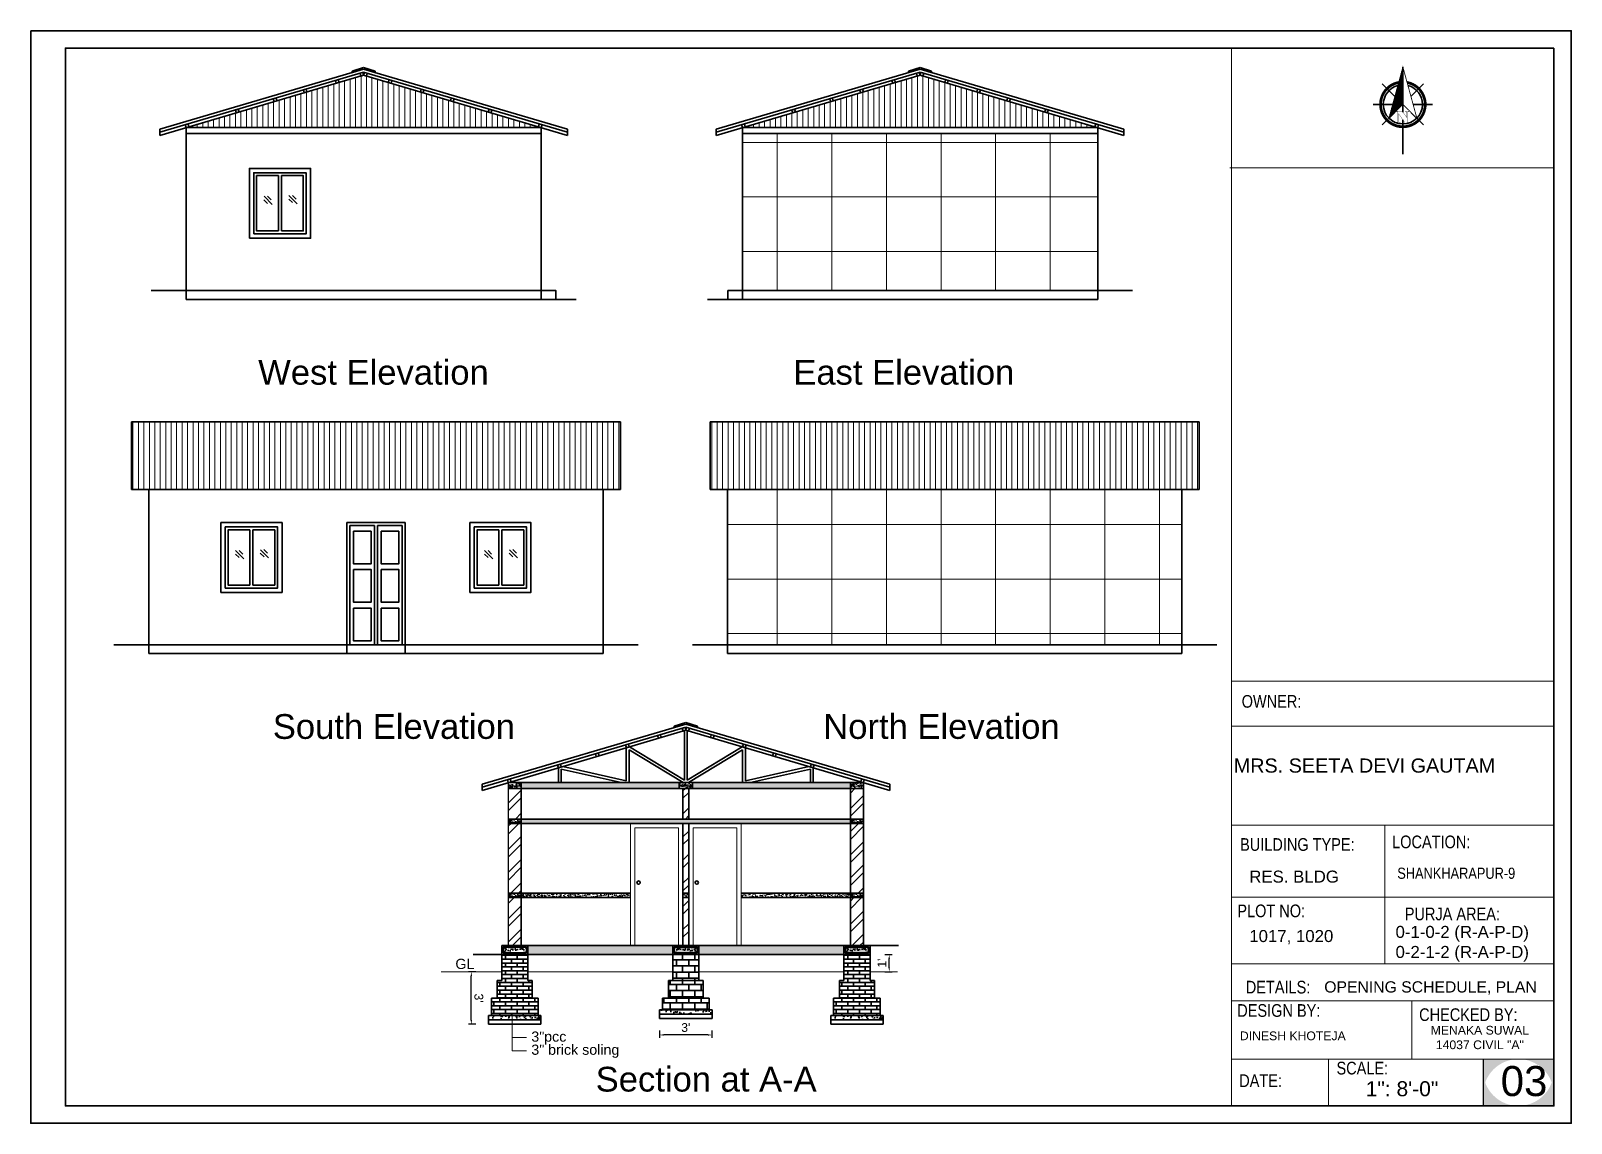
# Model space of a CAD drawing. Header units: inches. Extents: x 352533 to 378079, y -36324 to -23949.
# Drawn here: x 363425 to 364483, y -33596 to -32845 of the extents above; entities that cross this region are included whole.
import ezdxf

# ---------------------------------------------------------------- set-up
doc = ezdxf.new("R2010")
doc.units = ezdxf.units.IN
doc.header["$LTSCALE"] = 2
doc.header["$MEASUREMENT"] = 0
doc.header["$PDMODE"] = 34
doc.layers.get('0').update_dxf_attribs({"linetype": 'CONTINUOUS'})
doc.layers.get('DEFPOINTS').update_dxf_attribs({"color": 141, "linetype": 'CONTINUOUS'})
for name, color, linetype, lineweight in [('1', 7, 'CONTINUOUS', 13), ('DIMENTION', 140, 'CONTINUOUS', 0), ('door', 20, 'CONTINUOUS', 35), ('Rebars', 1, 'CONTINUOUS', 13), ('Siteplan', 7, 'CONTINUOUS', 30), ('steps', 253, 'CONTINUOUS', 20), ('TEXT', 181, 'CONTINUOUS', 25), ('WALL - A', 1, 'CONTINUOUS', 40)]:
    doc.layers.add(name, color=color, linetype=linetype, lineweight=lineweight)
doc.layers.add('Normal Wall', color=7, linetype='CONTINUOUS', lineweight=35, true_color=0xffaf89)
doc.layers.add('Rear Wall', color=7, linetype='CONTINUOUS', lineweight=20, true_color=0xd4e480)
doc.styles.add('Lettring Text', font='arial.ttf')
doc.styles.get("Standard").update_dxf_attribs({"font": 'ARIALN.TTF'})
doc.styles.add('SwissBT', font='swiss.ttf', dxfattribs={"height": 12})
doc.dimstyles.new('Copy of Standard', dxfattribs={"dimtxt": 6, "dimasz": 2.875, "dimexe": 2, "dimexo": 4, "dimgap": 2, "dimtad": 1, "dimdec": 0, "dimrnd": 1, "dimzin": 0, "dimdsep": 46, "dimlunit": 4, "dimtxsty": 'Lettring Text', "dimcen": 0.1, "dimclrd": 7, "dimclre": 7, "dimclrt": 7, "dimazin": 0, "dimtfac": 0.645, "dimtdec": 0, "dimtmove": 1, "dimatfit": 0, "dimfxl": 3, "dimfxlon": 1, "dimtfillclr": 256, "dimtolj": 1, "dimtzin": 0, "dimlwd": -1, "dimlwe": -1, "dimarcsym": 2})
pattern_1 = [(50, (-55.0174, -4081.9103), (3.586300913, -0.313760675), [0.375, -4.125]), (355, (-55.0174, -4081.9103), (-0.693756668, 3.76096067), [0.3, -3.3]), (100.4514445, (-54.7186, -4081.9365), (2.892544234, 3.447199955), [0.31870096, -3.50571056]), (46.1842, (-55.0174, -4080.9103), (5.336206653, -0.827596404), [0.5625, -6.1875]), (96.6356355, (-54.573, -4080.9793), (4.67330973, 4.870593004), [0.47805171, -5.2585688]), (351.184164, (-55.0174, -4080.9103), (4.673309725, 4.870593), [0.45, -4.950000005]), (21, (-54.5174, -4081.1603), (2.98453526, -2.013094453), [0.375, -4.125]), (326, (-54.5174, -4081.1603), (1.21657666, 3.625750225), [0.3, -3.3]), (71.4514447, (-54.2687, -4081.328), (4.201111884, 1.612655764), [0.31870095, -3.50571056]), (37.5, (-55.0174, -4081.9103), (0.0607992766, 1.664469269), [0, -3.26, 0, -3.35, 0, -3.3125]), (7.5, (-55.0174, -4081.9103), (1.315347687, 1.972058559), [0, -1.91, 0, -3.185, 0, -1.2625]), (327.5, (-56.1324, -4081.9103), (2.669112181, -0.1127743587), [0, -1.25, 0, -3.9, 0, -5.175]), (317.5, (-56.6324, -4081.9103), (2.915930847, 0.500524912), [0, -1.625, 0, -2.59, 0, -3.675])]
pattern_2 = [(45, (-55.017, -4081.91), (-7.9549513, 7.9549513), []), (45, (-49.714, -4081.91), (-7.9549513, 7.9549513), [])]
pattern_3 = [(50, (299428.989, 83038.296), (5.73808146, -0.50201708), [0.6, -6.6]), (355, (299428.989, 83038.296), (-1.11001067, 6.01753707), [0.48, -5.28]), (100.4514, (299429.4673, 83038.254), (4.62807505, 5.51551634), [0.50992152, -5.6091369]), (46.1842, (299428.989, 83039.896), (8.5379284, -1.3241521), [0.9, -9.9]), (96.6356, (299429.701, 83039.786), (7.47730164, 7.79294297), [0.7648823, -8.413704]), (351.1842, (299428.989, 83039.896), (7.47729556, 7.7929488), [0.72, -7.92]), (21, (299429.789, 83039.496), (4.77525642, -3.22095113), [0.6, -6.6]), (326, (299429.789, 83039.496), (1.94652266, 5.80120036), [0.48, -5.28]), (71.4514, (299430.187, 83039.2276), (6.72178103, 2.58024397), [0.50992152, -5.6091369]), (37.5, (299428.9891, 83038.296), (0.097278843, 2.66315083), [0, -5.216, 0, -5.36, 0, -5.3]), (7.5, (299428.989, 83038.296), (2.1045563, 3.155293695), [0, -3.056, 0, -5.096, 0, -2.02]), (327.5, (299427.2051, 83038.296), (4.27057949, -0.180438974), [0, -2, 0, -6.24, 0, -8.28]), (317.5, (299426.405, 83038.296), (4.66548935, 0.80083986), [0, -2.6, 0, -4.144, 0, -5.88])]
pattern_4 = [(50, (299663.989, 83038.296), (5.73808146, -0.50201708), [0.6, -6.6]), (355, (299663.989, 83038.296), (-1.11001067, 6.01753707), [0.48, -5.28]), (100.4514, (299664.4673, 83038.254), (4.62807505, 5.51551634), [0.50992152, -5.6091369]), (46.1842, (299663.989, 83039.896), (8.5379284, -1.3241521), [0.9, -9.9]), (96.6356, (299664.701, 83039.786), (7.47730164, 7.79294297), [0.7648823, -8.413704]), (351.1842, (299663.989, 83039.896), (7.47729556, 7.7929488), [0.72, -7.92]), (21, (299664.789, 83039.496), (4.77525642, -3.22095113), [0.6, -6.6]), (326, (299664.789, 83039.496), (1.94652266, 5.80120036), [0.48, -5.28]), (71.4514, (299665.187, 83039.2276), (6.72178103, 2.58024397), [0.50992152, -5.6091369]), (37.5, (299663.9891, 83038.296), (0.097278843, 2.66315083), [0, -5.216, 0, -5.36, 0, -5.3]), (7.5, (299663.989, 83038.296), (2.1045563, 3.155293695), [0, -3.056, 0, -5.096, 0, -2.02]), (327.5, (299662.2051, 83038.296), (4.27057949, -0.180438974), [0, -2, 0, -6.24, 0, -8.28]), (317.5, (299661.405, 83038.296), (4.66548935, 0.80083986), [0, -2.6, 0, -4.144, 0, -5.88])]
pattern_5 = [(130, (428202.983, 83038.296), (-5.73808146, -0.50201708), [0.6, -6.6]), (185, (428202.983, 83038.296), (1.11001067, 6.01753707), [0.48, -5.28]), (79.5486, (428202.505, 83038.254), (-4.62807505, 5.51551634), [0.50992152, -5.6091369]), (133.8158, (428202.983, 83039.896), (-8.5379284, -1.3241521), [0.9, -9.9]), (83.3644, (428202.271, 83039.786), (-7.47730164, 7.79294297), [0.7648823, -8.413704]), (188.8158, (428202.983, 83039.896), (-7.47729556, 7.7929488), [0.72, -7.92]), (159, (428202.183, 83039.496), (-4.77525642, -3.22095113), [0.6, -6.6]), (214, (428202.183, 83039.496), (-1.94652266, 5.80120036), [0.48, -5.28]), (108.5486, (428201.785, 83039.2276), (-6.72178103, 2.58024397), [0.50992152, -5.6091369]), (142.5, (428202.983, 83038.296), (-0.097278843, 2.66315083), [0, -5.216, 0, -5.36, 0, -5.3]), (172.5, (428202.983, 83038.296), (-2.1045563, 3.155293695), [0, -3.056, 0, -5.096, 0, -2.02]), (212.5, (428204.767, 83038.296), (-4.27057949, -0.180438974), [0, -2, 0, -6.24, 0, -8.28]), (222.5, (428205.567, 83038.296), (-4.66548935, 0.80083986), [0, -2.6, 0, -4.144, 0, -5.88])]
pattern_6 = [(0, (396070.4567, 45778.9307), (0, 4.25), []), (90, (396070.457, 45778.931), (-8.5, 5e-16), [4.25, -4.25]), (90, (396074.707, 45778.931), (-8.5, 5e-16), [-4.25, 4.25])]
pattern_7 = [(90, (0, -2209.563), (-37.5, 0), []), (180, (0, -2209.563), (-4e-15, -37.5), [])]

msp = doc.modelspace()

# ---------------------------------------------------------------- texts
at = {"color": 0}
for s, p in [('OWNER:', (364256.51, -33310.44)), ('LOCATION:', (364359.85, -33406.99))]:
    msp.add_text(s, height=8.704, dxfattribs=at).set_placement(p)
at = {"color": 7, "linetype": 'ByBlock', "lineweight": 5}
for s, insert, char_height, width, attachment_point in [('{\\fArial CE|b0|i0|c238|p34;\\P\\fArial CE|b0|i0|c0|p34;\\H2.8333x;West\\fArial CE|b0|i0|c238|p34; El\\fArial CE|b0|i0|c0|p34;e\\fArial CE|b0|i0|c238|p34;vation}', (363660.19, -33075.13), 6, 195.2975, 5), ('{\\fArial CE|b0|i0|c238|p34;\\P\\fArial CE|b0|i0|c0|p34;\\H2.8333x;East\\fArial CE|b0|i0|c238|p34; El\\fArial CE|b0|i0|c0|p34;e\\fArial CE|b0|i0|c238|p34;vation}', (364024.45, -33075.13), 6, 195.2975, 5), ('{\\fArial CE|b0|i0|c238|p34;\\P\\fArial CE|b0|i0|c0|p34;\\H2.8333x;South\\fArial CE|b0|i0|c238|p34; El\\fArial CE|b0|i0|c0|p34;e\\fArial CE|b0|i0|c238|p34;vation}', (363674.22, -33318.48), 6, 195.2975, 5), ('{\\fArial CE|b0|i0|c238|p34;\\P\\fArial CE|b0|i0|c0|p34;\\H2.8333x;North\\fArial CE|b0|i0|c238|p34; El\\fArial CE|b0|i0|c0|p34;e\\fArial CE|b0|i0|c238|p34;vation}', (364050.31, -33318.48), 6, 195.2975, 5), ('{\\fArial CE|b0|i0|c0|p34;GL}', (363716.46, -33482.95), 7, 174.1012, 1), ("{\\fArial CE|b0|i0|c238|p34;3'}'{\\fArial CE|b0|i0|c238|p34;pcc}", (363768.6, -33532.91), 7, 174.1012, 1), ("{\\fArial CE|b0|i0|c238|p34;3'}'{\\fArial CE|b0|i0|c238|p34; brick soling}", (363768.6, -33541.91), 7, 174.1012, 1), ('{\\fArial CE|b0|i0|c238|p34;\\P\\H2.8333x;Section at A-A}', (363888.71, -33560.79), 6, 232.9624, 5)]:
    msp.add_mtext(s, dxfattribs=dict(at, insert=insert, char_height=char_height, width=width, attachment_point=attachment_point))
at = {"layer": 'TEXT', "color": 0}
for s, height, p in [('OWNER:', 8.704, (364256.51, -33310.44)), ('LOCATION:', 8.704, (364359.85, -33406.99)), ('CHECKED BY:', 8.7044, (364378.41, -33525.68)), ('CHECKED BY:', 8.7044, (364378.41, -33525.68)), ('SCALE:', 8.704, (364321.64, -33562.41)), ('SCALE:', 8.704, (364321.64, -33562.41))]:
    msp.add_text(s, height=height, dxfattribs=at).set_placement(p)
at = {"layer": 'TEXT', "color": 0, "linetype": 'ByBlock', "style": 'SwissBT'}
for s, insert, char_height, width, attachment_point in [('MRS. SEETA DEVI GAUTAM', (364340.85, -33345.34), 9.72, 217.5111, 2), ('OPENING SCHEDULE, PLAN', (364313.23, -33498.41), 7.7396, 268.5322, 1), ('DINESH KHOTEJA', (364255.3, -33532.89), 6, 201.5276, 1), ('MENAKA SUWAL\\P14037 CIVIL "A"', (364420.1, -33529.02), 6, 88.5492, 2)]:
    msp.add_mtext(s, dxfattribs=dict(at, insert=insert, char_height=char_height, width=width, attachment_point=attachment_point))
at = {"layer": 'TEXT', "color": 0, "attachment_point": 1}
for s, insert, char_height, width in [('BUILDING TYPE:', (364255.43, -33400.07), 8.7044, 148.5551), ('BUILDING TYPE:', (364255.43, -33400.07), 8.7044, 148.5551), ('PLOT NO: ', (364253.53, -33445.68), 8.704, 138.0271), ('PLOT NO: ', (364253.53, -33445.68), 8.704, 138.0271), ('PURJA AREA:', (364368.54, -33447.78), 8.7044, 197.5821), ('PURJA AREA:', (364368.54, -33447.78), 8.7044, 197.5821), ('DETAILS: ', (364259.34, -33498.07), 8.704, 138.0271), ('DESIGN BY:', (364253.49, -33514.12), 8.704, 138.0271), ('DESIGN BY:', (364253.49, -33514.12), 8.704, 138.0271), ('DATE:', (364254.84, -33562.35), 8.704, 34.8177)]:
    msp.add_mtext(s, dxfattribs=dict(at, insert=insert, char_height=char_height, width=width))
at = {"layer": 'TEXT', "color": 0, "style": 'SwissBT'}
for s, insert, char_height, width, attachment_point in [('RES. BLDG', (364261.74, -33422.37), 8.256, 163.2142, 1), ('RES. BLDG', (364261.74, -33422.37), 8.256, 163.2142, 1), ('1017, 1020', (364261.74, -33463.19), 8.256, 163.2142, 1), ('0-1-0-2 (R-A-P-D)\\P0-2-1-2 (R-A-P-D)', (364408, -33460.35), 8.2555, 163.2142, 2), ('03', (364434.41, -33556.64), 20.639, 20.1585, 1)]:
    msp.add_mtext(s, dxfattribs=dict(at, insert=insert, char_height=char_height, width=width, attachment_point=attachment_point))
at = {"layer": 'TEXT', "color": 0, "linetype": 'ByBlock', "insert": (364363.38, -33420.34), "char_height": 7.6711, "attachment_point": 1}
msp.add_mtext_dynamic_manual_height_columns('SHANKHARAPUR-9', width=381.0351, gutter_width=1.53, heights=[0], dxfattribs=at)
at = {"layer": 'TEXT', "color": 0, "ltscale": 0.5, "insert": (364341.72, -33567.06), "char_height": 10.319, "width": 127.5344, "attachment_point": 1, "style": 'SwissBT'}
msp.add_mtext('1": 8\'-0"', dxfattribs=at)
msp.add_mtext('1": 8\'-0"', dxfattribs=at)

# ---------------------------------------------------------------- blocks, each defined once
blk = doc.blocks.new('*X29')
at = {"color": 0}
for p, q in [((145.96, -414.6), (147.62, -412.94)), ((146.16, -413.87), (147.62, -412.41)), ((146.36, -413.14), (147.62, -411.88)), ((146.55, -412.41), (147.62, -411.35)), ((146.75, -411.68), (147.62, -410.82)), ((146.95, -410.95), (147.62, -410.29)), ((147.15, -410.22), (147.62, -409.76)), ((147.35, -409.49), (147.62, -409.23)), ((147.55, -408.76), (147.62, -408.7)), ((143.76, -422.63), (147.62, -418.77)), ((143.96, -421.9), (147.62, -418.24)), ((144.16, -421.17), (147.62, -417.71)), ((144.36, -420.44), (147.62, -417.18)), ((144.56, -419.71), (147.62, -416.65)), ((144.76, -418.98), (147.62, -416.12)), ((144.96, -418.25), (147.62, -415.59)), ((145.16, -417.52), (147.62, -415.06)), ((145.36, -416.79), (147.62, -414.53)), ((145.56, -416.06), (147.62, -414)), ((145.76, -415.33), (147.62, -413.47)), ((142.76, -426.28), (147.62, -421.42)), ((142.96, -425.55), (147.62, -420.89)), ((143.16, -424.82), (147.62, -420.36)), ((143.36, -424.09), (147.62, -419.83)), ((143.56, -423.36), (147.62, -419.3))]:
    blk.add_line(p, q, dxfattribs=at)
blk = doc.blocks.new('NORTH_15')
for p, q in [((-2.87, 2.87), (-7.37, 7.37)), ((0, 3.66), (0, 10.62)), ((2.87, 2.87), (7.37, 7.37)), ((-13.37, 0), (2.72, 0)), ((5.49, 0), (17.83, 0)), ((-2.87, -2.87), (-7.37, -7.37)), ((0, -3.66), (0, -10.62)), ((2.87, -2.87), (7.37, -7.37))]:
    blk.add_line(p, q)
at = {"const_width": 1}
for points in [[(0, -8, 1), (0, 8, 0.359415), (-7.86, 1.52, 1)], [(-7.86, -1.52, 0.359415), (0, -8, 1)]]:
    blk.add_lwpolyline(points, format="xyb", dxfattribs=at)
for points, const_width in [([(4.96, -5.01), (-13.37, 0), (4.9, 5), (0, 0), (4.96, -5.01)], 0.3), ([(5.93, -1.55), (6, -1.55), (6.07, -1.54), (6.13, -1.53), (6.17, -1.52), (6.22, -1.51), (6.26, -1.49), (6.28, -1.47), (6.3, -1.45), (6.32, -1.42), (6.33, -1.39), (6.35, -1.34), (6.36, -1.29), (6.37, -1.23), (6.38, -1.16), (6.38, -1.08), (6.38, -1), (6.54, -1), (6.54, -2.34), (6.38, -2.34), (6.38, -2.3), (6.38, -2.23), (6.38, -2.16), (6.37, -2.09), (6.36, -2.04), (6.35, -1.99), (6.33, -1.95), (6.32, -1.91), (6.3, -1.88), (6.28, -1.86), (6.26, -1.83), (6.22, -1.81), (6.18, -1.8), (6.13, -1.78), (6.07, -1.77), (6.01, -1.76), (5.95, -1.76), (2.66, -1.76), (2.66, -2.34), (2.5, -2.34), (2.5, -0.16), (4.71, 1.44), (3.14, 1.44), (3.07, 1.44), (3, 1.43), (2.94, 1.42), (2.89, 1.41), (2.85, 1.4), (2.81, 1.38), (2.78, 1.36), (2.76, 1.34), (2.74, 1.31), (2.72, 1.27), (2.7, 1.22), (2.69, 1.17), (2.68, 1.11), (2.67, 1.04), (2.66, 0.97), (2.66, 0.89), (2.66, 0.87), (2.5, 0.87), (2.5, 2.21), (2.66, 2.21), (2.66, 2.17), (2.66, 2.09), (2.67, 2.03), (2.68, 1.97), (2.69, 1.91), (2.7, 1.86), (2.71, 1.82), (2.73, 1.78), (2.75, 1.76), (2.77, 1.74), (2.8, 1.72), (2.85, 1.7), (2.89, 1.68), (2.94, 1.67), (3, 1.66), (3.07, 1.66), (3.14, 1.66), (6.54, 1.66), (6.54, 0.75), (3.33, -1.55), (5.93, -1.55), (5.93, -1.55)], 0.1)]:
    blk.add_lwpolyline(points, dxfattribs=dict(const_width=const_width))
for start, end in [(90, 164.973), (270, 90), (195.027, 270)]:
    blk.add_arc((0, 0), 7, start, end)
at = {"rotation": 90}
blk.add_blockref('*X29', (-421.89, -147.62), dxfattribs=at)
blk = doc.blocks.new('A$C0BDB7EE9')
at = {"layer": 'Siteplan', "xscale": 2.999999999999779, "yscale": 2.999999999999779, "zscale": 2.999999999999779, "rotation": 247.8612575918487}
blk.add_blockref('NORTH_15', (20.2, 49.5), dxfattribs=at)
blk = doc.blocks.new('A$C327B4BBD')
at = {"layer": 'DIMENTION', "ltscale": 0.3, "xscale": 1.171875000000082, "yscale": 1.171875000000082, "zscale": 1.171875000000082, "rotation": 112.1387424081494}
blk.add_blockref('A$C0BDB7EE9', (16.1, 0), dxfattribs=at)
blk = doc.blocks.new('*D89')
at = {"color": 7, "transparency": 16777216}
for p, q in [((363730.4, -33491.9), (363725.4, -33491.9)), ((363727.4, -33525.1), (363727.4, -33494.8)), ((363730.4, -33527.9), (363725.4, -33527.9))]:
    blk.add_line(p, q, dxfattribs=at)
at = {"color": 7, "linetype": 'ByBlock', "transparency": 16777216}
for points in [[(363727.9, -33494.8), (363726.9, -33494.8), (363727.4, -33491.9)], [(363727.9, -33525.1), (363726.9, -33525.1), (363727.4, -33527.9)]]:
    blk.add_solid(points, dxfattribs=at)
at = {"layer": 'DEFPOINTS', "color": 0, "linetype": 'ByBlock', "transparency": 16777216}
for p in [(363727.4, -33491.9), (363739.2, -33491.9), (363739.2, -33527.9)]:
    blk.add_point(p, dxfattribs=at)
at = {"color": 7, "linetype": 'ByBlock', "lineweight": 5, "transparency": 16777216, "insert": (363732.5, -33509.9), "char_height": 6, "attachment_point": 5, "rotation": 270.0012, "style": 'Lettring Text'}
blk.add_mtext("\\A1;3'", dxfattribs=at)
blk = doc.blocks.new('*D90')
at = {"color": 7, "transparency": 16777216}
for p, q in [((364011.4, -33479.9), (364016.4, -33479.9)), ((364014.4, -33489.1), (364014.4, -33482.8)), ((364011.4, -33491.9), (364016.4, -33491.9))]:
    blk.add_line(p, q, dxfattribs=at)
at = {"color": 7, "linetype": 'ByBlock', "transparency": 16777216}
for points in [[(364014, -33482.8), (364014.9, -33482.8), (364014.4, -33479.9)], [(364014, -33489.1), (364014.9, -33489.1), (364014.4, -33491.9)]]:
    blk.add_solid(points, dxfattribs=at)
at = {"layer": 'DEFPOINTS', "color": 0, "linetype": 'ByBlock', "transparency": 16777216}
for p in [(364001.2, -33479.9), (364014.4, -33479.9), (364001.2, -33491.9)]:
    blk.add_point(p, dxfattribs=at)
at = {"color": 7, "linetype": 'ByBlock', "lineweight": 5, "transparency": 16777216, "insert": (364009.4, -33485.9), "char_height": 6, "attachment_point": 5, "rotation": 90, "style": 'Lettring Text'}
blk.add_mtext("\\A1;1'", dxfattribs=at)
blk = doc.blocks.new('*D88')
at = {"color": 7, "transparency": 16777216}
for p, q in [((363856.7, -33532.3), (363856.7, -33537.3)), ((363889.9, -33535.3), (363859.6, -33535.3)), ((363892.7, -33532.3), (363892.7, -33537.3))]:
    blk.add_line(p, q, dxfattribs=at)
at = {"color": 7, "linetype": 'ByBlock', "transparency": 16777216}
for points in [[(363859.6, -33534.8), (363859.6, -33535.8), (363856.7, -33535.3)], [(363889.9, -33534.8), (363889.9, -33535.8), (363892.7, -33535.3)]]:
    blk.add_solid(points, dxfattribs=at)
at = {"layer": 'DEFPOINTS', "color": 0, "linetype": 'ByBlock', "transparency": 16777216}
for p in [(363856.7, -33523.9), (363892.7, -33523.9), (363856.7, -33535.3)]:
    blk.add_point(p, dxfattribs=at)
at = {"color": 7, "linetype": 'ByBlock', "lineweight": 5, "transparency": 16777216, "insert": (363874.7, -33530.2), "char_height": 6, "attachment_point": 5, "style": 'Lettring Text'}
blk.add_mtext("\\A1;3'", dxfattribs=at)

# ---------------------------------------------------------------- dimensions: what is measured, and where the dimension line sits
at = {"color": 7, "linetype": 'ByBlock', "lineweight": 5}
dim = msp.add_linear_dim(base=(364014.45, -33479.93), p1=(364001.24, -33491.93), p2=(364001.24, -33479.93), angle=90, dimstyle='Copy of Standard', dxfattribs=at)
dim.commit()
dim.dimension.update_dxf_attribs({"geometry": '*D90', "text_midpoint": (364009.44, -33485.93)})
dim = msp.add_aligned_dim(p1=(363739.24, -33527.93), p2=(363739.24, -33491.93), distance=11.82, dimstyle='Copy of Standard', dxfattribs=at)
dim.commit()
dim.dimension.update_dxf_attribs({"geometry": '*D89', "text_midpoint": (363732.49, -33509.93)})
dim = msp.add_linear_dim(base=(363856.74, -33535.31), p1=(363892.74, -33523.93), p2=(363856.74, -33523.93), dimstyle='Copy of Standard', dxfattribs=at)
dim.commit()
dim.dimension.update_dxf_attribs({"geometry": '*D88', "text_midpoint": (363874.74, -33530.25)})

# ---------------------------------------------------------------- hatches: boundary and pattern name
at = {"linetype": 'ByBlock', "lineweight": 5}
h = msp.add_hatch(dxfattribs=at)
h.set_pattern_fill('AR-CONC', scale=0.5, style=0)
h.set_pattern_definition(pattern_1)
h.paths.add_polyline_path([(363761.74, -33361.93), (363752.74, -33361.93), (363752.74, -33365.93), (363761.74, -33365.93)])
h.paths.add_polyline_path([(363760.67, -33364.44, -0.4241762), (363760.16, -33363.94, -1), (363761.15, -33363.94, -0.4043206), (363760.67, -33364.44), (363753.84, -33364.44, -0.4241762), (363753.32, -33363.94, -1), (363754.31, -33363.94, -0.4043206), (363753.84, -33364.44)], flags=16)
h = msp.add_hatch(color=7, dxfattribs=at)
h.paths.add_polyline_path([(363753.32, -33363.94, -0.4142136), (363753.82, -33363.45), (363753.99, -33363.48, -0.3156645), (363754.31, -33363.94, -1)])
h.paths.add_polyline_path([(363760.48, -33363.48), (363760.65, -33363.45, -0.4142136), (363761.15, -33363.94, -0.4043206), (363760.67, -33364.44), (363760.64, -33364.44, -0.4043206), (363760.16, -33363.94, -0.3156645)])
h = msp.add_hatch(dxfattribs=at)
h.set_pattern_fill('AR-CONC', scale=0.5, style=0)
h.set_pattern_definition(pattern_1)
h.paths.add_polyline_path([(363870.24, -33361.93), (363761.74, -33361.93), (363761.74, -33365.93), (363870.24, -33365.93)])
h = msp.add_hatch(dxfattribs=at)
h.set_pattern_fill('AR-CONC', scale=0.5, style=0)
h.set_pattern_definition(pattern_1)
h.paths.add_polyline_path([(363879.24, -33361.93), (363870.24, -33361.93), (363870.24, -33365.93), (363879.24, -33365.93)])
h.paths.add_polyline_path([(363878.17, -33364.44, -0.4241762), (363877.66, -33363.94, -1), (363878.65, -33363.94, -0.4043206), (363878.17, -33364.44), (363871.34, -33364.44, -0.4241762), (363870.82, -33363.94, -1), (363871.81, -33363.94, -0.4043206), (363871.34, -33364.44)], flags=16)
h = msp.add_hatch(color=7, dxfattribs=at)
h.paths.add_polyline_path([(363870.82, -33363.94, -0.4142136), (363871.32, -33363.45), (363871.49, -33363.48, -0.3156645), (363871.81, -33363.94, -1)])
h.paths.add_polyline_path([(363877.98, -33363.48), (363878.15, -33363.45, -0.4142136), (363878.65, -33363.94, -0.4043206), (363878.17, -33364.44), (363878.14, -33364.44, -0.4043206), (363877.66, -33363.94, -0.3156645)])
h = msp.add_hatch(dxfattribs=at)
h.set_pattern_fill('AR-CONC', scale=0.5, style=0)
h.set_pattern_definition(pattern_1)
h.paths.add_polyline_path([(363987.74, -33365.93), (363987.74, -33361.93), (363879.24, -33361.93), (363879.24, -33365.93)])
h = msp.add_hatch(dxfattribs=at)
h.set_pattern_fill('AR-CONC', scale=0.5, style=0)
h.set_pattern_definition(pattern_1)
h.paths.add_polyline_path([(363996.74, -33361.93), (363987.74, -33361.93), (363987.74, -33365.93), (363996.74, -33365.93)])
h.paths.add_polyline_path([(363995.67, -33364.44, -0.4241762), (363995.16, -33363.94, -1), (363996.15, -33363.94, -0.4043206), (363995.67, -33364.44), (363988.84, -33364.44, -0.4241762), (363988.32, -33363.94, -1), (363989.31, -33363.94, -0.4043206), (363988.84, -33364.44)], flags=16)
h = msp.add_hatch(color=7, dxfattribs=at)
h.paths.add_polyline_path([(363988.32, -33363.94, -0.4142136), (363988.82, -33363.45), (363988.99, -33363.48, -0.3156645), (363989.31, -33363.94, -1)])
h.paths.add_polyline_path([(363995.48, -33363.48), (363995.65, -33363.45, -0.4142136), (363996.15, -33363.94, -0.4043206), (363995.67, -33364.44), (363995.64, -33364.44, -0.4043206), (363995.16, -33363.94, -0.3156645)])
h = msp.add_hatch(dxfattribs=at)
h.set_pattern_fill('AR-CONC', scale=0.5, style=0)
h.set_pattern_definition([(50, (317513.8108, 35417.825), (3.58630091, -0.31376067), [0.375, -4.125]), (355, (317513.8108, 35417.825), (-0.69375667, 3.76096067), [0.3, -3.3]), (100.4514, (317514.1097, 35417.799), (2.89254691, 3.44719771), [0.31870095, -3.50571056]), (46.1842, (317513.811, 35418.825), (5.33620524, -0.82759507), [0.5625, -6.1875]), (96.6356, (317514.2555, 35418.756), (4.67331353, 4.87058935), [0.47805144, -5.258565]), (351.1842, (317513.811, 35418.825), (4.67330973, 4.870593), [0.45, -4.95]), (21, (317514.3108, 35418.575), (2.98453526, -2.01309445), [0.375, -4.125]), (326, (317514.3108, 35418.575), (1.21657666, 3.62575023), [0.3, -3.3]), (71.4514, (317514.5595, 35418.4072), (4.20111314, 1.61265248), [0.31870095, -3.50571056]), (37.5, (317513.8108, 35417.825), (0.060799277, 1.66446927), [0, -3.26, 0, -3.35, 0, -3.3125]), (7.5, (317513.8108, 35417.825), (1.315347687, 1.97205856), [0, -1.91, 0, -3.185, 0, -1.2625]), (327.5, (317512.6958, 35417.825), (2.66911218, -0.112774359), [0, -1.25, 0, -3.9, 0, -5.175]), (317.5, (317512.1958, 35417.825), (2.91593085, 0.50052491), [0, -1.625, 0, -2.59, 0, -3.675])])
h.paths.add_polyline_path([(363761.74, -33386.93), (363752.74, -33386.93), (363752.74, -33389.93), (363761.74, -33389.93)])
h.paths.add_polyline_path([(363760.64, -33389.06, -0.4043206), (363760.16, -33388.57, -1), (363761.15, -33388.57, -0.4241762), (363760.64, -33389.06), (363753.84, -33389.06, -0.4241762), (363753.32, -33388.57, -1), (363754.31, -33388.57, -0.4043206), (363753.84, -33389.06)], flags=16)
h = msp.add_hatch(color=7, dxfattribs=at)
h.paths.add_polyline_path([(363761.15, -33388.57, 0.4142136), (363760.65, -33388.07), (363760.48, -33388.1, 0.3156645), (363760.16, -33388.57, 1)])
h.paths.add_polyline_path([(363753.99, -33388.1), (363753.82, -33388.07, 0.4142136), (363753.32, -33388.57, 0.4043206), (363753.8, -33389.06), (363753.84, -33389.06, 0.4043206), (363754.31, -33388.57, 0.3156645)])
h = msp.add_hatch(dxfattribs=at)
h.set_pattern_fill('AR-CONC', scale=0.5, style=0)
h.set_pattern_definition(pattern_1)
h.paths.add_polyline_path([(363987.74, -33389.93), (363987.74, -33386.93), (363761.74, -33386.93), (363761.74, -33389.93)])
h = msp.add_hatch(dxfattribs=at)
h.set_pattern_fill('AR-CONC', scale=0.5, style=0)
h.set_pattern_definition([(50, (317748.8108, 35417.825), (3.58630091, -0.31376067), [0.375, -4.125]), (355, (317748.8108, 35417.825), (-0.69375667, 3.76096067), [0.3, -3.3]), (100.4514, (317749.1097, 35417.799), (2.89254691, 3.44719771), [0.31870095, -3.50571056]), (46.1842, (317748.811, 35418.825), (5.33620524, -0.82759507), [0.5625, -6.1875]), (96.6356, (317749.2555, 35418.756), (4.67331353, 4.87058935), [0.47805144, -5.258565]), (351.1842, (317748.811, 35418.825), (4.67330973, 4.870593), [0.45, -4.95]), (21, (317749.3108, 35418.575), (2.98453526, -2.01309445), [0.375, -4.125]), (326, (317749.3108, 35418.575), (1.21657666, 3.62575023), [0.3, -3.3]), (71.4514, (317749.5595, 35418.4072), (4.20111314, 1.61265248), [0.31870095, -3.50571056]), (37.5, (317748.8108, 35417.825), (0.060799277, 1.66446927), [0, -3.26, 0, -3.35, 0, -3.3125]), (7.5, (317748.8108, 35417.825), (1.315347687, 1.97205856), [0, -1.91, 0, -3.185, 0, -1.2625]), (327.5, (317747.6958, 35417.825), (2.66911218, -0.112774359), [0, -1.25, 0, -3.9, 0, -5.175]), (317.5, (317747.1958, 35417.825), (2.91593085, 0.50052491), [0, -1.625, 0, -2.59, 0, -3.675])])
h.paths.add_polyline_path([(363996.74, -33386.93), (363987.74, -33386.93), (363987.74, -33389.93), (363996.74, -33389.93)])
h.paths.add_polyline_path([(363995.64, -33389.06, -0.4043206), (363995.16, -33388.57, -1), (363996.15, -33388.57, -0.4241762), (363995.64, -33389.06), (363988.84, -33389.06, -0.4241762), (363988.32, -33388.57, -1), (363989.31, -33388.57, -0.4043206), (363988.84, -33389.06)], flags=16)
h = msp.add_hatch(color=7, dxfattribs=at)
h.paths.add_polyline_path([(363996.15, -33388.57, 0.4142136), (363995.65, -33388.07), (363995.48, -33388.1, 0.3156645), (363995.16, -33388.57, 1)])
h.paths.add_polyline_path([(363988.99, -33388.1), (363988.82, -33388.07, 0.4142136), (363988.32, -33388.57, 0.4043206), (363988.8, -33389.06), (363988.84, -33389.06, 0.4043206), (363989.31, -33388.57, 0.3156645)])
h = msp.add_hatch(dxfattribs=at)
h.set_pattern_fill('AR-CONC', scale=0.5, style=0)
h.set_pattern_definition([(50, (317513.8108, 35366.825), (3.58630091, -0.31376067), [0.375, -4.125]), (355, (317513.8108, 35366.825), (-0.69375667, 3.76096067), [0.3, -3.3]), (100.4514, (317514.1097, 35366.799), (2.89254691, 3.44719771), [0.31870095, -3.50571056]), (46.1842, (317513.811, 35367.825), (5.33620524, -0.82759507), [0.5625, -6.1875]), (96.6356, (317514.2555, 35367.756), (4.67331353, 4.87058935), [0.47805144, -5.258565]), (351.1842, (317513.811, 35367.825), (4.67330973, 4.870593), [0.45, -4.95]), (21, (317514.3108, 35367.575), (2.98453526, -2.01309445), [0.375, -4.125]), (326, (317514.3108, 35367.575), (1.21657666, 3.62575023), [0.3, -3.3]), (71.4514, (317514.5595, 35367.4072), (4.20111314, 1.61265248), [0.31870095, -3.50571056]), (37.5, (317513.8108, 35366.825), (0.060799277, 1.66446927), [0, -3.26, 0, -3.35, 0, -3.3125]), (7.5, (317513.8108, 35366.825), (1.315347687, 1.97205856), [0, -1.91, 0, -3.185, 0, -1.2625]), (327.5, (317512.6958, 35366.825), (2.66911218, -0.112774359), [0, -1.25, 0, -3.9, 0, -5.175]), (317.5, (317512.1958, 35366.825), (2.91593085, 0.50052491), [0, -1.625, 0, -2.59, 0, -3.675])])
h.paths.add_polyline_path([(363761.74, -33437.93), (363752.74, -33437.93), (363752.74, -33440.93), (363761.74, -33440.93)])
h.paths.add_polyline_path([(363760.64, -33440.06, -0.4043206), (363760.16, -33439.57, -1), (363761.15, -33439.57, -0.4241762), (363760.64, -33440.06), (363753.84, -33440.06, -0.4241762), (363753.32, -33439.57, -1), (363754.31, -33439.57, -0.4043206), (363753.84, -33440.06)], flags=16)
h = msp.add_hatch(color=7, dxfattribs=at)
h.paths.add_polyline_path([(363761.15, -33439.57, 0.4142136), (363760.65, -33439.07), (363760.48, -33439.1, 0.3156645), (363760.16, -33439.57, 1)])
h.paths.add_polyline_path([(363753.99, -33439.1), (363753.82, -33439.07, 0.4142136), (363753.32, -33439.57, 0.4043206), (363753.8, -33440.06), (363753.84, -33440.06, 0.4043206), (363754.31, -33439.57, 0.3156645)])
h = msp.add_hatch(dxfattribs=at)
h.set_pattern_fill('AR-CONC', scale=0.5, style=0)
h.set_pattern_definition(pattern_1)
h.paths.add_polyline_path([(363836.74, -33440.93), (363836.74, -33437.93), (363761.74, -33437.93), (363761.74, -33440.93)])
h = msp.add_hatch(dxfattribs=at)
h.set_pattern_fill('AR-CONC', scale=0.5, style=0)
h.set_pattern_definition(pattern_1)
h.paths.add_polyline_path([(363876.74, -33440.93), (363876.74, -33437.93), (363872.74, -33437.93), (363872.74, -33440.93)])
h = msp.add_hatch(dxfattribs=at)
h.set_pattern_fill('AR-CONC', scale=0.5, style=0)
h.set_pattern_definition(pattern_1)
h.paths.add_polyline_path([(363912.74, -33437.93), (363912.74, -33440.93), (363987.74, -33440.93), (363987.74, -33437.93)])
h = msp.add_hatch(dxfattribs=at)
h.set_pattern_fill('AR-CONC', scale=0.5, style=0)
h.set_pattern_definition([(50, (317748.8108, 35366.825), (3.58630091, -0.31376067), [0.375, -4.125]), (355, (317748.8108, 35366.825), (-0.69375667, 3.76096067), [0.3, -3.3]), (100.4514, (317749.1097, 35366.799), (2.89254691, 3.44719771), [0.31870095, -3.50571056]), (46.1842, (317748.811, 35367.825), (5.33620524, -0.82759507), [0.5625, -6.1875]), (96.6356, (317749.2555, 35367.756), (4.67331353, 4.87058935), [0.47805144, -5.258565]), (351.1842, (317748.811, 35367.825), (4.67330973, 4.870593), [0.45, -4.95]), (21, (317749.3108, 35367.575), (2.98453526, -2.01309445), [0.375, -4.125]), (326, (317749.3108, 35367.575), (1.21657666, 3.62575023), [0.3, -3.3]), (71.4514, (317749.5595, 35367.4072), (4.20111314, 1.61265248), [0.31870095, -3.50571056]), (37.5, (317748.8108, 35366.825), (0.060799277, 1.66446927), [0, -3.26, 0, -3.35, 0, -3.3125]), (7.5, (317748.8108, 35366.825), (1.315347687, 1.97205856), [0, -1.91, 0, -3.185, 0, -1.2625]), (327.5, (317747.6958, 35366.825), (2.66911218, -0.112774359), [0, -1.25, 0, -3.9, 0, -5.175]), (317.5, (317747.1958, 35366.825), (2.91593085, 0.50052491), [0, -1.625, 0, -2.59, 0, -3.675])])
h.paths.add_polyline_path([(363996.74, -33437.93), (363987.74, -33437.93), (363987.74, -33440.93), (363996.74, -33440.93)])
h.paths.add_polyline_path([(363995.64, -33440.06, -0.4043206), (363995.16, -33439.57, -1), (363996.15, -33439.57, -0.4241762), (363995.64, -33440.06), (363988.84, -33440.06, -0.4241762), (363988.32, -33439.57, -1), (363989.31, -33439.57, -0.4043206), (363988.84, -33440.06)], flags=16)
h = msp.add_hatch(color=7, dxfattribs=at)
h.paths.add_polyline_path([(363996.15, -33439.57, 0.4142136), (363995.65, -33439.07), (363995.48, -33439.1, 0.3156645), (363995.16, -33439.57, 1)])
h.paths.add_polyline_path([(363988.99, -33439.1), (363988.82, -33439.07, 0.4142136), (363988.32, -33439.57, 0.4043206), (363988.8, -33440.06), (363988.84, -33440.06, 0.4043206), (363989.31, -33439.57, 0.3156645)])
msp.add_hatch(color=0).paths.add_polyline_path([(364470.93, -33551.88), (364446.62, -33551.88, -0.4142136), (364470.93, -33576.19)])
at = {"layer": '1', "ltscale": 5}
h = msp.add_hatch(dxfattribs=at)
h.set_pattern_fill('ANSI37', color=256, scale=300, angle=45, style=0)
h.set_pattern_definition(pattern_7)
h.paths.add_polyline_path([(364157.62, -33023.9), (364157.62, -32915.9), (363913.62, -32915.9), (363913.62, -33023.9)])
h = msp.add_hatch(dxfattribs=at)
h.set_pattern_fill('ANSI37', color=256, scale=300, angle=45, style=0)
h.set_pattern_definition(pattern_7)
h.paths.add_polyline_path([(364215.37, -33267.24), (364215.37, -33160.55), (363903.37, -33160.55), (363903.37, -33267.24)])
at = {"layer": 'door', "ltscale": 0.5}
h = msp.add_hatch(dxfattribs=at)
h.set_pattern_fill('AR-CONC', color=256, scale=0.8, style=0)
h.set_pattern_definition(pattern_3)
h.paths.add_polyline_path([(363766.24, -33473.93), (363748.24, -33473.93), (363748.24, -33479.93), (363766.24, -33479.93), (363766.24, -33474.88)])
h.paths.add_polyline_path([(363765.24, -33474.88), (363765.24, -33478.93), (363749.24, -33478.93), (363749.24, -33474.88), (363749.54, -33474.88, -0.0496826), (363749.6, -33474.88)], flags=16)
h.paths.add_polyline_path([(363765.23, -33475.21, -1), (363764.56, -33475.21, -1)], flags=0)
h.paths.add_polyline_path([(363765.24, -33478.59, -1), (363764.57, -33478.59, -1)], flags=16)
h.paths.add_polyline_path([(363749.91, -33478.59, -1), (363749.24, -33478.59, -1)], flags=16)
h = msp.add_hatch(dxfattribs=at)
h.set_pattern_fill('AR-CONC', color=256, scale=0.8, style=0)
h.set_pattern_definition(pattern_3)
h.paths.add_polyline_path([(363765.24, -33474.88), (363749.24, -33474.88), (363749.24, -33478.93), (363765.24, -33478.93)])
h = msp.add_hatch(color=256, dxfattribs=at)
h.paths.add_polyline_path([(363749.91, -33475.21, 0.3854241), (363749.6, -33474.88), (363749.54, -33474.88, 0.3854241), (363749.24, -33475.21, 1)])
h.paths.add_polyline_path([(363749.24, -33478.59, 1), (363749.91, -33478.59, 1)])
h.paths.add_polyline_path([(363764.56, -33475.21, 1), (363765.23, -33475.21, 1)])
h.paths.add_polyline_path([(363764.57, -33478.59, 1), (363765.24, -33478.59, 1)])
h = msp.add_hatch(dxfattribs=at)
h.set_pattern_fill('AR-CONC', color=256, scale=0.8, style=0)
h.set_pattern_definition(pattern_5)
h.paths.add_polyline_path([(363883.74, -33473.93), (363883.74, -33479.93), (363865.74, -33479.93), (363865.74, -33474.88), (363865.74, -33473.93)])
h.paths.add_polyline_path([(363882.74, -33478.93), (363882.74, -33474.88), (363882.43, -33474.88, 0.0496826), (363882.37, -33474.88), (363866.74, -33474.88), (363866.74, -33478.93)], flags=16)
h.paths.add_polyline_path([(363867.41, -33475.21, 1), (363866.74, -33475.21, 1)], flags=0)
h.paths.add_polyline_path([(363867.41, -33478.59, 1), (363866.74, -33478.59, 1)], flags=16)
h.paths.add_polyline_path([(363882.74, -33478.59, 1), (363882.07, -33478.59, 1)], flags=16)
h = msp.add_hatch(dxfattribs=at)
h.set_pattern_fill('AR-CONC', color=256, scale=0.8, style=0)
h.set_pattern_definition(pattern_5)
h.paths.add_polyline_path([(363866.74, -33474.88), (363882.74, -33474.88), (363882.74, -33478.93), (363866.74, -33478.93)])
h = msp.add_hatch(dxfattribs=at)
h.set_pattern_fill('AR-CONC', color=256, scale=0.8, style=0)
h.set_pattern_definition(pattern_4)
h.paths.add_polyline_path([(364001.24, -33473.93), (363983.24, -33473.93), (363983.24, -33479.93), (364001.24, -33479.93), (364001.24, -33474.88)])
h.paths.add_polyline_path([(364000.24, -33474.88), (364000.24, -33478.93), (363984.24, -33478.93), (363984.24, -33474.88), (363984.54, -33474.88, -0.0496826), (363984.6, -33474.88)], flags=16)
h.paths.add_polyline_path([(364000.23, -33475.21, -1), (363999.56, -33475.21, -1)], flags=0)
h.paths.add_polyline_path([(364000.24, -33478.59, -1), (363999.57, -33478.59, -1)], flags=16)
h.paths.add_polyline_path([(363984.91, -33478.59, -1), (363984.24, -33478.59, -1)], flags=16)
h = msp.add_hatch(dxfattribs=at)
h.set_pattern_fill('AR-CONC', color=256, scale=0.8, style=0)
h.set_pattern_definition(pattern_4)
h.paths.add_polyline_path([(364000.24, -33474.88), (363984.24, -33474.88), (363984.24, -33478.93), (364000.24, -33478.93)])
h = msp.add_hatch(color=256, dxfattribs=at)
h.paths.add_polyline_path([(363984.91, -33475.21, 0.3854241), (363984.6, -33474.88), (363984.54, -33474.88, 0.3854241), (363984.24, -33475.21, 1)])
h.paths.add_polyline_path([(363984.24, -33478.59, 1), (363984.91, -33478.59, 1)])
h.paths.add_polyline_path([(363999.56, -33475.21, 1), (364000.23, -33475.21, 1)])
h.paths.add_polyline_path([(363999.57, -33478.59, 1), (364000.24, -33478.59, 1)])
h = msp.add_hatch(dxfattribs=at)
h.set_pattern_fill('AR-BRSTD', color=256)
h.set_pattern_definition([(0, (208354.9151, -6586.4984), (0, 2.667), []), (90, (208354.915, -6586.4984), (-4, 2.667), [2.667, -2.667])])
h.paths.add_polyline_path([(363766.24, -33479.93), (363748.24, -33479.93), (363748.24, -33497.93), (363766.24, -33497.93)])
h.paths.add_polyline_path([(363769.24, -33497.93), (363745.24, -33497.93), (363745.24, -33509.93), (363766.24, -33509.93), (363769.24, -33509.93)])
h.paths.add_polyline_path([(363773.24, -33509.93), (363766.24, -33509.93), (363745.24, -33509.93), (363741.24, -33509.93), (363741.24, -33521.93), (363773.24, -33521.93)])
h = msp.add_hatch(dxfattribs=at)
h.set_pattern_fill('BRICK', color=256, scale=17, style=0)
h.set_pattern_definition(pattern_6)
h.paths.add_polyline_path([(363862.74, -33497.93), (363886.74, -33497.93), (363886.74, -33509.93), (363865.74, -33509.93), (363862.74, -33509.93)])
h.paths.add_polyline_path([(363865.74, -33479.93), (363883.74, -33479.93), (363883.74, -33485.93), (363883.74, -33497.93), (363865.74, -33497.93)])
h = msp.add_hatch(dxfattribs=at)
h.set_pattern_fill('AR-BRSTD', color=256)
h.set_pattern_definition([(0, (208589.9151, -6586.4984), (0, 2.667), []), (90, (208589.915, -6586.4984), (-4, 2.667), [2.667, -2.667])])
h.paths.add_polyline_path([(364001.24, -33479.93), (363983.24, -33479.93), (363983.24, -33497.93), (364001.24, -33497.93)])
h.paths.add_polyline_path([(364004.24, -33497.93), (363980.24, -33497.93), (363980.24, -33509.93), (364001.24, -33509.93), (364004.24, -33509.93)])
h.paths.add_polyline_path([(364008.24, -33509.93), (364001.24, -33509.93), (363980.24, -33509.93), (363976.24, -33509.93), (363976.24, -33521.93), (364008.24, -33521.93)])
h = msp.add_hatch(dxfattribs=at)
h.set_pattern_fill('BRICK', color=256, scale=17, style=0)
h.set_pattern_definition(pattern_6)
h.paths.add_polyline_path([(363858.74, -33509.93), (363890.74, -33509.93), (363890.74, -33517.93), (363858.74, -33517.93)])
h = msp.add_hatch(dxfattribs=at)
h.set_pattern_fill('AR-CONC', color=256, style=0)
h.set_pattern_definition([(50, (358989.4966, 34920.9547), (7.17260183, -0.62752135), [0.75, -8.25]), (355, (358989.4966, 34920.955), (-1.3875133, 7.5219213), [0.6, -6.6]), (100.4514, (358990.094, 34920.9024), (5.7850938, 6.8943954), [0.6374019, -7.0114211]), (46.1842, (358989.497, 34922.955), (10.6724105, -1.6551901), [1.125, -12.375]), (96.6356, (358990.386, 34922.817), (9.346627, 9.7411787), [0.9561029, -10.51713]), (351.1842, (358989.497, 34922.955), (9.3466195, 9.741186), [0.9, -9.9]), (21, (358990.4966, 34922.4547), (5.9690705, -4.0261889), [0.75, -8.25]), (326, (358990.4966, 34922.455), (2.4331533, 7.25150045), [0.6, -6.6]), (71.4514, (358990.994, 34922.119), (8.4022263, 3.225305), [0.6374019, -7.0114211]), (37.5, (358989.4966, 34920.9547), (0.12159855, 3.32893854), [0, -6.52, 0, -6.7, 0, -6.625]), (7.5, (358989.4966, 34920.9547), (2.63069537, 3.94411712), [0, -3.82, 0, -6.37, 0, -2.525]), (327.5, (358987.2666, 34920.9547), (5.33822436, -0.22554872), [0, -2.5, 0, -7.8, 0, -10.35]), (317.5, (358986.2666, 34920.9547), (5.8318617, 1.00104982), [0, -3.25, 0, -5.18, 0, -7.35])])
h.paths.add_polyline_path([(363775.24, -33521.93), (363739.24, -33521.93), (363739.24, -33524.93), (363775.24, -33524.93)])
h = msp.add_hatch(dxfattribs=at)
h.set_pattern_fill('AR-CONC', color=256, style=0)
h.set_pattern_definition([(130, (368456.4755, 34924.9547), (-7.17260183, -0.62752135), [0.75, -8.25]), (185, (368456.4755, 34924.955), (1.3875133, 7.5219213), [0.6, -6.6]), (79.5486, (368455.878, 34924.9024), (-5.7850938, 6.8943954), [0.6374019, -7.0114211]), (133.8158, (368456.4755, 34926.955), (-10.6724105, -1.6551901), [1.125, -12.375]), (83.3644, (368455.586, 34926.817), (-9.346627, 9.7411787), [0.9561029, -10.51713]), (188.8158, (368456.475, 34926.955), (-9.3466195, 9.741186), [0.9, -9.9]), (159, (368455.4755, 34926.4547), (-5.9690705, -4.0261889), [0.75, -8.25]), (214, (368455.4755, 34926.455), (-2.4331533, 7.25150045), [0.6, -6.6]), (108.5486, (368454.978, 34926.119), (-8.4022263, 3.225305), [0.6374019, -7.0114211]), (142.5, (368456.4755, 34924.9547), (-0.12159855, 3.32893854), [0, -6.52, 0, -6.7, 0, -6.625]), (172.5, (368456.4755, 34924.9547), (-2.63069537, 3.94411712), [0, -3.82, 0, -6.37, 0, -2.525]), (212.5, (368458.7055, 34924.9547), (-5.33822436, -0.22554872), [0, -2.5, 0, -7.8, 0, -10.35]), (222.5, (368459.7055, 34924.9547), (-5.8318617, 1.00104982), [0, -3.25, 0, -5.18, 0, -7.35])])
h.paths.add_polyline_path([(363892.74, -33517.93), (363892.74, -33520.93), (363878.19, -33520.93), (363878.19, -33517.93)])
h.paths.add_polyline_path([(363878.19, -33520.93), (363856.74, -33520.93), (363856.74, -33517.93), (363878.19, -33517.93)])
h = msp.add_hatch(dxfattribs=at)
h.set_pattern_fill('AR-CONC', color=256, style=0)
h.set_pattern_definition([(50, (359224.4966, 34920.9547), (7.17260183, -0.62752135), [0.75, -8.25]), (355, (359224.4966, 34920.955), (-1.3875133, 7.5219213), [0.6, -6.6]), (100.4514, (359225.094, 34920.9024), (5.7850938, 6.8943954), [0.6374019, -7.0114211]), (46.1842, (359224.497, 34922.955), (10.6724105, -1.6551901), [1.125, -12.375]), (96.6356, (359225.386, 34922.817), (9.346627, 9.7411787), [0.9561029, -10.51713]), (351.1842, (359224.497, 34922.955), (9.3466195, 9.741186), [0.9, -9.9]), (21, (359225.4966, 34922.4547), (5.9690705, -4.0261889), [0.75, -8.25]), (326, (359225.4966, 34922.455), (2.4331533, 7.25150045), [0.6, -6.6]), (71.4514, (359225.994, 34922.119), (8.4022263, 3.225305), [0.6374019, -7.0114211]), (37.5, (359224.4966, 34920.9547), (0.12159855, 3.32893854), [0, -6.52, 0, -6.7, 0, -6.625]), (7.5, (359224.4966, 34920.9547), (2.63069537, 3.94411712), [0, -3.82, 0, -6.37, 0, -2.525]), (327.5, (359222.2666, 34920.9547), (5.33822436, -0.22554872), [0, -2.5, 0, -7.8, 0, -10.35]), (317.5, (359221.2666, 34920.9547), (5.8318617, 1.00104982), [0, -3.25, 0, -5.18, 0, -7.35])])
h.paths.add_polyline_path([(364010.24, -33521.93), (363974.24, -33521.93), (363974.24, -33524.93), (364010.24, -33524.93)])
at = {"layer": 'steps', "ltscale": 0.3}
h = msp.add_hatch(dxfattribs=at)
h.set_pattern_fill('ANSI31', scale=30, angle=45)
h.set_pattern_definition([(90, (2230.3754, -3631.8823), (-3.75, 0), [])])
h.paths.add_polyline_path([(363775.45, -32911.9), (363653.45, -32875.9), (363651.53, -32876.46), (363531.45, -32911.9)])
h = msp.add_hatch(dxfattribs=at)
h.set_pattern_fill('ANSI31', scale=30, angle=45)
h.set_pattern_definition([(90, (2612.5427, -3631.8823), (-3.75, 0), [])])
h.paths.add_polyline_path([(363913.62, -32911.9), (364035.62, -32875.9), (364037.54, -32876.46), (364157.62, -32911.9)])
h = msp.add_hatch(dxfattribs=at)
h.set_pattern_fill('ANSI31', scale=30, angle=45)
h.set_pattern_definition([(90, (937.505, -3875.224), (-3.75, 0), [])])
h.paths.add_polyline_path([(363829.88, -33160.55), (363829.88, -33114.03), (363493.88, -33114.03), (363493.88, -33160.55)])
h = msp.add_hatch(dxfattribs=at)
h.set_pattern_fill('ANSI31', scale=30, angle=45)
h.set_pattern_definition([(90, (1334.9987, -3875.224), (-3.75, 0), [])])
h.paths.add_polyline_path([(364227.37, -33160.55), (364227.37, -33114.03), (363891.37, -33114.03), (363891.37, -33160.55)])
h = msp.add_hatch(dxfattribs=at)
h.set_pattern_fill('AR-CONC', scale=0.8, style=0)
h.set_pattern_definition([(50, (363892.236, -33476.926), (5.73808, -0.50202), [0.6, -6.6]), (355, (363892.236, -33476.926), (-1.11, 6.01754), [0.48, -5.28]), (100.4514, (363892.714, -33476.968), (4.62807, 5.51552), [0.50992, -5.60914]), (46.184, (363892.236, -33475.326), (8.53793, -1.32415), [0.9, -9.9]), (96.636, (363892.9475, -33475.436), (7.4773, 7.79295), [0.7649, -8.4137]), (351.184, (363892.236, -33475.326), (7.4773, 7.79295), [0.72, -7.92]), (21, (363893.036, -33475.726), (4.77526, -3.22095), [0.6, -6.6]), (326, (363893.036, -33475.726), (1.94652, 5.8012), [0.48, -5.28]), (71.4514, (363893.434, -33475.9944), (6.72178, 2.58025), [0.50992, -5.60914]), (37.5, (363892.236, -33476.926), (0.09728, 2.66315), [0, -5.216, 0, -5.36, 0, -5.3]), (7.5, (363892.236, -33476.926), (2.104556, 3.155294), [0, -3.056, 0, -5.096, 0, -2.02]), (327.5, (363890.452, -33476.926), (4.27058, -0.18044), [0, -2, 0, -6.24, 0, -8.28]), (317.5, (363889.652, -33476.926), (4.66549, 0.80084), [0, -2.6, 0, -4.144, 0, -5.88])])
h.paths.add_polyline_path([(363883.24, -33473.93), (363766.24, -33473.93), (363766.24, -33479.93), (363883.24, -33479.93)])
h.paths.add_polyline_path([(364001.24, -33473.93), (363883.24, -33473.93), (363883.24, -33479.93), (364001.24, -33479.93)])
at = {"layer": 'TEXT'}
for points in [[(364446.62, -33551.88), (364422.31, -33551.88), (364422.31, -33576.19, -0.4142136)], [(364446.62, -33551.88), (364422.31, -33551.88), (364422.31, -33576.19, -0.4142136)], [(364422.31, -33559.69), (364422.31, -33584), (364446.62, -33584, -0.4142136)], [(364422.31, -33559.69), (364422.31, -33584), (364446.62, -33584, -0.4142136)], [(364470.93, -33551.88), (364446.62, -33551.88, -0.4142136), (364470.93, -33576.19)], [(364470.93, -33559.69, -0.4142136), (364446.62, -33584), (364470.93, -33584)], [(364470.93, -33559.69, -0.4142136), (364446.62, -33584), (364470.93, -33584)]]:
    msp.add_hatch(color=0, dxfattribs=at).paths.add_polyline_path(points)
at = {"layer": 'WALL - A', "lineweight": 25}
h = msp.add_hatch(dxfattribs=at)
h.set_pattern_fill('ANSI32', color=256, scale=30, style=0)
h.set_pattern_definition(pattern_2)
h.paths.add_polyline_path([(363761.74, -33365.93), (363752.74, -33365.93), (363752.74, -33386.93), (363761.74, -33386.93)])
h = msp.add_hatch(dxfattribs=at)
h.set_pattern_fill('ANSI32', color=256, scale=30, style=0)
h.set_pattern_definition(pattern_2)
h.paths.add_polyline_path([(363876.74, -33365.93), (363872.74, -33365.93), (363872.74, -33386.93), (363876.74, -33386.93)])
h = msp.add_hatch(dxfattribs=at)
h.set_pattern_fill('ANSI32', color=256, scale=30, style=0)
h.set_pattern_definition(pattern_2)
h.paths.add_polyline_path([(363987.74, -33386.93), (363996.74, -33386.93), (363996.74, -33365.93), (363987.74, -33365.93)])
h = msp.add_hatch(dxfattribs=at)
h.set_pattern_fill('ANSI32', color=256, scale=30, style=0)
h.set_pattern_definition(pattern_2)
h.paths.add_polyline_path([(363761.74, -33437.93), (363761.74, -33389.93), (363752.74, -33389.93), (363752.74, -33437.93)])
h = msp.add_hatch(dxfattribs=at)
h.set_pattern_fill('ANSI32', color=256, scale=30, style=0)
h.set_pattern_definition(pattern_2)
h.paths.add_polyline_path([(363876.74, -33389.93), (363872.74, -33389.93), (363872.74, -33437.93), (363876.74, -33437.93)])
h = msp.add_hatch(dxfattribs=at)
h.set_pattern_fill('ANSI32', color=256, scale=30, style=0)
h.set_pattern_definition(pattern_2)
h.paths.add_polyline_path([(363996.74, -33389.93), (363987.74, -33389.93), (363987.74, -33437.93), (363996.74, -33437.93)])
h = msp.add_hatch(dxfattribs=at)
h.set_pattern_fill('ANSI32', color=256, scale=30, style=0)
h.set_pattern_definition(pattern_2)
h.paths.add_polyline_path([(363761.74, -33473.93), (363761.74, -33440.93), (363752.74, -33440.93), (363752.74, -33473.93)])
h = msp.add_hatch(dxfattribs=at)
h.set_pattern_fill('ANSI32', color=256, scale=30, style=0)
h.set_pattern_definition(pattern_2)
h.paths.add_polyline_path([(363876.74, -33440.93), (363872.74, -33440.93), (363872.74, -33473.93), (363876.74, -33473.93)])
h = msp.add_hatch(dxfattribs=at)
h.set_pattern_fill('ANSI32', color=256, scale=30, style=0)
h.set_pattern_definition(pattern_2)
h.paths.add_polyline_path([(363996.74, -33440.93), (363987.74, -33440.93), (363987.74, -33473.93), (363996.74, -33473.93)])

# ---------------------------------------------------------------- linework, layer by layer
at = {"color": 7, "linetype": 'ByBlock', "lineweight": 5}
for p, q in [((363761.74, -33361.93), (363752.74, -33361.93)), ((363761.74, -33365.93), (363752.74, -33365.93)), ((363753.82, -33363.45), (363755.57, -33363.75)), ((363760.67, -33364.44), (363753.82, -33364.44)), ((363760.65, -33363.45), (363758.9, -33363.75)), ((363871.32, -33363.45), (363873.07, -33363.75)), ((363878.17, -33364.44), (363871.32, -33364.44)), ((363878.15, -33363.45), (363876.4, -33363.75)), ((363996.74, -33361.93), (363987.74, -33361.93)), ((363996.74, -33365.93), (363987.74, -33365.93)), ((363988.82, -33363.45), (363990.57, -33363.75)), ((363995.67, -33364.44), (363988.82, -33364.44)), ((363995.65, -33363.45), (363993.9, -33363.75)), ((363752.74, -33386.93), (363761.74, -33386.93)), ((363752.74, -33389.93), (363761.74, -33389.93)), ((363752.74, -33389.93), (363761.74, -33389.93)), ((363753.8, -33389.06), (363760.65, -33389.06)), ((363753.82, -33388.07), (363755.57, -33388.38)), ((363760.65, -33388.07), (363758.9, -33388.38)), ((363987.74, -33386.93), (363996.74, -33386.93)), ((363987.74, -33389.93), (363996.74, -33389.93)), ((363987.74, -33389.93), (363996.74, -33389.93)), ((363988.8, -33389.06), (363995.65, -33389.06)), ((363988.82, -33388.07), (363990.57, -33388.38)), ((363995.65, -33388.07), (363993.9, -33388.38)), ((363752.74, -33437.93), (363761.74, -33437.93)), ((363752.74, -33440.93), (363761.74, -33440.93)), ((363752.74, -33440.93), (363761.74, -33440.93)), ((363753.8, -33440.06), (363760.65, -33440.06)), ((363753.82, -33439.07), (363755.57, -33439.38)), ((363760.65, -33439.07), (363758.9, -33439.38)), ((363987.74, -33437.93), (363996.74, -33437.93)), ((363987.74, -33440.93), (363996.74, -33440.93)), ((363987.74, -33440.93), (363996.74, -33440.93)), ((363988.8, -33440.06), (363995.65, -33440.06)), ((363988.82, -33439.07), (363990.57, -33439.38)), ((363995.65, -33439.07), (363993.9, -33439.38)), ((364001.24, -33491.93), (364020.01, -33491.93)), ((363755.38, -33546.09), (363755.38, -33520.93)), ((363755.38, -33536.99), (363765.38, -33536.99)), ((363755.38, -33546.09), (363765.38, -33546.09))]:
    msp.add_line(p, q, dxfattribs=at)
at = {"color": 7, "linetype": 'ByBlock', "lineweight": 5, "ltscale": 10}
for p, q in [((363706.6, -33491.93), (363748.24, -33491.93)), ((363766.24, -33491.93), (363865.74, -33491.93)), ((363883.74, -33491.93), (363983.24, -33491.93))]:
    msp.add_line(p, q, dxfattribs=at)
at = {"color": 0}
msp.add_line((364422.31, -33551.88), (364422.31, -33584), dxfattribs=at)
msp.add_line((364422.31, -33551.88), (364422.31, -33584), dxfattribs=at)
at = {"color": 7, "linetype": 'ByBlock', "lineweight": 5}
for centre in [(363753.82, -33363.94), (363760.65, -33363.94), (363871.32, -33363.94), (363878.15, -33363.94), (363988.82, -33363.94), (363995.65, -33363.94), (363753.82, -33388.57), (363760.65, -33388.57), (363988.82, -33388.57), (363995.65, -33388.57), (363753.82, -33439.57), (363760.65, -33439.57), (363988.82, -33439.57), (363995.65, -33439.57)]:
    msp.add_circle(centre, 0.496, dxfattribs=at)
at = {"layer": 'door', "ltscale": 0.5}
for p, q in [((363653.45, -32871.73), (363513.45, -32913.04)), ((363653.45, -32870.68), (363645.49, -32873.03)), ((363653.45, -32871.73), (363645.78, -32873.99)), ((363653.45, -32870.68), (363661.41, -32873.03)), ((363653.45, -32871.73), (363793.45, -32913.04)), ((363653.45, -32871.73), (363661.12, -32873.99)), ((364035.62, -32871.73), (363895.62, -32913.04)), ((364035.62, -32870.68), (364027.66, -32873.03)), ((364035.62, -32871.73), (364027.95, -32873.99)), ((364035.62, -32870.68), (364043.57, -32873.03)), ((364035.62, -32871.73), (364175.62, -32913.04)), ((364035.62, -32871.73), (364043.29, -32873.99)), ((363653.45, -32873.81), (363513.45, -32915.12)), ((363653.45, -32875.9), (363513.45, -32917.21)), ((363645.49, -32873.03), (363645.49, -32874.08)), ((363653.45, -32873.81), (363793.45, -32915.12)), ((363653.45, -32875.9), (363793.45, -32917.21)), ((363661.41, -32873.03), (363661.41, -32874.08)), ((364035.62, -32873.81), (363895.62, -32915.12)), ((364035.62, -32875.9), (363895.62, -32917.21)), ((364027.66, -32873.03), (364027.66, -32874.08)), ((364035.62, -32873.81), (364175.62, -32915.12)), ((364035.62, -32875.9), (364175.62, -32917.21)), ((364043.57, -32873.03), (364043.57, -32874.08)), ((363513.45, -32917.21), (363513.45, -32913.04)), ((363531.45, -32911.9), (363775.45, -32911.9)), ((363531.45, -32911.9), (363531.45, -33023.9)), ((363775.45, -32911.9), (363775.45, -33023.9)), ((363793.45, -32917.21), (363793.45, -32913.04)), ((363895.62, -32917.21), (363895.62, -32913.04)), ((364157.62, -32911.9), (363913.62, -32911.9)), ((363913.62, -32911.9), (363913.62, -33023.9)), ((364157.62, -32911.9), (364157.62, -33023.9)), ((364175.62, -32917.21), (364175.62, -32913.04)), ((363531.45, -32915.9), (363775.45, -32915.9)), ((364157.62, -32915.9), (363913.62, -32915.9)), ((363594.95, -32944.9), (363594.95, -32982.9)), ((363596.95, -32944.9), (363596.95, -32982.9)), ((363584.98, -32961.53), (363587.51, -32963.99)), ((363585.03, -32959.09), (363590.68, -32964.74)), ((363587.47, -32959.04), (363589.93, -32961.56)), ((363602.04, -32960.99), (363604.57, -32963.45)), ((363602.09, -32958.55), (363607.75, -32964.2)), ((363604.53, -32958.5), (363607, -32961.02)), ((363531.45, -33023.9), (363507.45, -33023.9)), ((363531.45, -33023.9), (363775.45, -33023.9)), ((363531.45, -33029.9), (363531.45, -33023.9)), ((363775.45, -33029.9), (363531.45, -33029.9)), ((363775.45, -33029.9), (363799.45, -33029.9)), ((363913.62, -33029.9), (363889.62, -33029.9)), ((364157.62, -33023.9), (363913.62, -33023.9)), ((363913.62, -33029.9), (364157.62, -33029.9)), ((364157.62, -33023.9), (364181.62, -33023.9)), ((364157.62, -33029.9), (364157.62, -33023.9)), ((363493.88, -33114.03), (363829.88, -33114.03)), ((363493.88, -33160.55), (363493.88, -33114.03)), ((363829.88, -33114.03), (363829.88, -33160.55)), ((364227.37, -33114.03), (363891.37, -33114.03)), ((363891.37, -33114.03), (363891.37, -33160.55)), ((364227.37, -33160.55), (364227.37, -33114.03)), ((363829.88, -33160.55), (363493.88, -33160.55)), ((363505.88, -33160.55), (363505.88, -33267.24)), ((363817.88, -33267.24), (363817.88, -33160.55)), ((363891.37, -33160.55), (364227.37, -33160.55)), ((363903.37, -33267.24), (363903.37, -33160.55)), ((364215.37, -33160.55), (364215.37, -33267.24)), ((363575.38, -33188.24), (363575.38, -33226.24)), ((363577.38, -33188.24), (363577.38, -33226.24)), ((363641.88, -33183.24), (363641.88, -33267.24)), ((363681.88, -33183.24), (363641.88, -33183.24)), ((363641.88, -33183.24), (363641.88, -33267.24)), ((363681.88, -33183.24), (363641.88, -33183.24)), ((363643.88, -33185.24), (363643.88, -33267.24)), ((363660.88, -33185.24), (363643.88, -33185.24)), ((363643.88, -33185.24), (363643.88, -33267.24)), ((363660.88, -33185.24), (363643.88, -33185.24)), ((363660.88, -33267.24), (363660.88, -33185.24)), ((363679.88, -33185.24), (363662.88, -33185.24)), ((363679.88, -33185.24), (363662.88, -33185.24)), ((363662.88, -33267.24), (363662.88, -33185.24)), ((363679.88, -33267.24), (363679.88, -33185.24)), ((363679.88, -33267.24), (363679.88, -33185.24)), ((363681.88, -33267.24), (363681.88, -33183.24)), ((363681.88, -33267.24), (363681.88, -33183.24)), ((363746.38, -33188.24), (363746.38, -33226.24)), ((363748.38, -33188.24), (363748.38, -33226.24)), ((363565.41, -33204.87), (363567.94, -33207.33)), ((363565.46, -33202.43), (363571.11, -33208.08)), ((363567.9, -33202.38), (363570.36, -33204.91)), ((363582.47, -33204.33), (363585, -33206.79)), ((363582.53, -33201.89), (363588.18, -33207.54)), ((363584.96, -33201.84), (363587.43, -33204.36)), ((363736.41, -33204.87), (363738.94, -33207.33)), ((363736.46, -33202.43), (363742.11, -33208.08)), ((363738.9, -33202.38), (363741.36, -33204.91)), ((363753.47, -33204.33), (363756, -33206.79)), ((363753.53, -33201.89), (363759.18, -33207.54)), ((363755.96, -33201.84), (363758.43, -33204.36)), ((363505.88, -33267.24), (363481.88, -33267.24)), ((363505.88, -33267.24), (363817.88, -33267.24)), ((363505.88, -33267.24), (363505.88, -33273.24)), ((363505.88, -33273.24), (363817.88, -33273.24)), ((363641.88, -33267.24), (363681.88, -33267.24)), ((363817.88, -33267.24), (363841.88, -33267.24)), ((363817.88, -33273.24), (363817.88, -33267.24)), ((363903.37, -33267.24), (363879.37, -33267.24)), ((364215.37, -33267.24), (363903.37, -33267.24)), ((363903.37, -33267.24), (363903.37, -33273.24)), ((363903.37, -33273.24), (364215.37, -33273.24)), ((364215.37, -33267.24), (364239.37, -33267.24)), ((364215.37, -33273.24), (364215.37, -33267.24)), ((363874.74, -33321.76), (363734.74, -33363.07)), ((363874.74, -33323.84), (363734.74, -33365.15)), ((363874.74, -33325.93), (363734.74, -33367.24)), ((363874.74, -33320.71), (363866.78, -33323.06)), ((363866.78, -33323.06), (363866.78, -33324.1)), ((363874.74, -33321.76), (363867.06, -33324.02)), ((363873.74, -33326.22), (363873.74, -33360.15)), ((363874.74, -33320.71), (363882.69, -33323.06)), ((363874.74, -33321.76), (364014.74, -33363.07)), ((363874.74, -33321.76), (363882.41, -33324.02)), ((363874.74, -33323.84), (364014.74, -33365.15)), ((363874.74, -33325.93), (364014.74, -33367.24)), ((363875.74, -33326.22), (363875.74, -33360.15)), ((363882.69, -33323.06), (363882.69, -33324.1)), ((363873.74, -33360.15), (363836.15, -33337.31)), ((363875.74, -33360.15), (363913.33, -33337.31)), ((363833.85, -33337.99), (363833.85, -33360.68)), ((363835.85, -33339.47), (363835.85, -33361.93)), ((363872.81, -33361.93), (363835.85, -33339.47)), ((363876.66, -33361.93), (363913.62, -33339.47)), ((363913.62, -33339.47), (363913.62, -33361.93)), ((363915.62, -33337.99), (363915.62, -33360.68)), ((363787.18, -33351.76), (363787.18, -33361.93)), ((363789.18, -33352.72), (363789.18, -33361.93)), ((363830.28, -33361.93), (363789.18, -33352.72)), ((363833.85, -33360.68), (363790.16, -33350.88)), ((363915.62, -33360.68), (363959.31, -33350.88)), ((363919.19, -33361.93), (363960.29, -33352.72)), ((363960.29, -33352.72), (363960.29, -33361.93)), ((363962.29, -33351.76), (363962.29, -33361.93)), ((363734.74, -33367.24), (363734.74, -33363.07)), ((363996.74, -33361.93), (363752.74, -33361.93)), ((363996.74, -33365.93), (363752.74, -33365.93)), ((363761.74, -33361.93), (363761.74, -33365.93)), ((363761.74, -33365.93), (363761.74, -33473.93)), ((363870.24, -33361.93), (363870.24, -33365.93)), ((363872.74, -33386.93), (363872.74, -33365.93)), ((363876.74, -33386.93), (363876.74, -33365.93)), ((363879.24, -33361.93), (363879.24, -33365.93)), ((363987.74, -33361.93), (363987.74, -33365.93)), ((363987.74, -33365.93), (363987.74, -33473.93)), ((363996.74, -33361.93), (363996.74, -33473.93)), ((364014.74, -33367.24), (364014.74, -33363.07)), ((363752.74, -33386.93), (363996.74, -33386.93)), ((363752.74, -33389.93), (363996.74, -33389.93)), ((363872.74, -33473.93), (363872.74, -33389.93)), ((363876.74, -33473.93), (363876.74, -33389.93)), ((363752.74, -33437.93), (363836.74, -33437.93)), ((363752.74, -33440.93), (363836.74, -33440.93)), ((363872.74, -33437.93), (363876.74, -33437.93)), ((363872.74, -33440.93), (363876.74, -33440.93)), ((363912.74, -33437.93), (363996.74, -33437.93)), ((363912.74, -33440.93), (363996.74, -33440.93)), ((363748.24, -33473.93), (363766.24, -33473.93)), ((363748.24, -33473.93), (363748.24, -33497.93)), ((363765.24, -33474.88), (363749.24, -33474.88)), ((363749.24, -33474.88), (363749.24, -33478.93)), ((363996.74, -33473.93), (363752.74, -33473.93)), ((363752.74, -33473.93), (363761.74, -33473.93)), ((363752.74, -33473.93), (363761.74, -33473.93)), ((363761.74, -33473.93), (363752.74, -33473.93)), ((363764.73, -33474.88), (363764.23, -33475.52)), ((363765.24, -33474.88), (363765.24, -33478.93)), ((363766.24, -33473.93), (363766.24, -33497.93)), ((363883.74, -33473.93), (363865.74, -33473.93)), ((363865.74, -33473.93), (363865.74, -33497.93)), ((363865.74, -33475.24), (363865.74, -33474.88)), ((363866.74, -33474.88), (363882.74, -33474.88)), ((363866.74, -33474.88), (363866.74, -33478.93)), ((363867.24, -33474.88), (363867.74, -33475.52)), ((363870.24, -33473.93), (363879.24, -33473.93)), ((363870.24, -33473.93), (363879.24, -33473.93)), ((363882.74, -33474.88), (363882.74, -33478.93)), ((363883.74, -33473.93), (363883.74, -33497.93)), ((363983.24, -33473.93), (364001.24, -33473.93)), ((363983.24, -33473.93), (363983.24, -33497.93)), ((364000.24, -33474.88), (363984.24, -33474.88)), ((363984.24, -33474.88), (363984.24, -33478.93)), ((363987.74, -33473.93), (363996.74, -33473.93)), ((363987.74, -33473.93), (363996.74, -33473.93)), ((363996.74, -33473.93), (363987.74, -33473.93)), ((363987.74, -33473.93), (363996.74, -33473.93)), ((363996.74, -33473.93), (364020.74, -33473.93)), ((363999.73, -33474.88), (363999.23, -33475.52)), ((364000.24, -33474.88), (364000.24, -33478.93)), ((364001.24, -33473.93), (364001.24, -33497.93)), ((363752.74, -33479.93), (363728.74, -33479.93)), ((363748.24, -33479.93), (363766.24, -33479.93)), ((363765.24, -33478.93), (363749.24, -33478.93)), ((363752.74, -33479.93), (363996.74, -33479.93)), ((363765.24, -33475.32), (363764.73, -33475.98)), ((363883.74, -33479.93), (363865.74, -33479.93)), ((363865.74, -33481.93), (363865.74, -33491.93)), ((363866.74, -33475.32), (363867.24, -33475.98)), ((363866.74, -33478.93), (363882.74, -33478.93)), ((363983.24, -33479.93), (364001.24, -33479.93)), ((364000.24, -33478.93), (363984.24, -33478.93)), ((364000.24, -33475.32), (363999.73, -33475.98)), ((363745.24, -33497.93), (363745.24, -33509.93)), ((363748.24, -33497.93), (363745.24, -33497.93)), ((363766.24, -33497.93), (363769.24, -33497.93)), ((363769.24, -33497.93), (363769.24, -33509.93)), ((363886.74, -33497.93), (363862.74, -33497.93)), ((363862.74, -33497.93), (363862.74, -33509.93)), ((363886.74, -33497.93), (363886.74, -33509.93)), ((363980.24, -33497.93), (363980.24, -33509.93)), ((363983.24, -33497.93), (363980.24, -33497.93)), ((364001.24, -33497.93), (364004.24, -33497.93)), ((364004.24, -33497.93), (364004.24, -33509.93)), ((363741.24, -33509.93), (363766.24, -33509.93)), ((363741.24, -33509.93), (363741.24, -33521.93)), ((363766.24, -33509.93), (363773.24, -33509.93)), ((363773.24, -33509.93), (363773.24, -33521.93)), ((363890.74, -33509.93), (363858.74, -33509.93)), ((363858.74, -33509.93), (363858.74, -33517.93)), ((363890.74, -33509.93), (363890.74, -33517.93)), ((363976.24, -33509.93), (364001.24, -33509.93)), ((363976.24, -33509.93), (363976.24, -33521.93)), ((364001.24, -33509.93), (364008.24, -33509.93)), ((364008.24, -33509.93), (364008.24, -33521.93)), ((363739.24, -33521.93), (363775.24, -33521.93)), ((363739.24, -33521.93), (363739.24, -33527.93)), ((363739.24, -33524.93), (363775.24, -33524.93)), ((363739.24, -33527.93), (363775.24, -33527.93)), ((363775.24, -33521.93), (363775.24, -33527.93)), ((363892.74, -33517.93), (363856.74, -33517.93)), ((363856.74, -33517.93), (363856.74, -33523.93)), ((363892.74, -33520.93), (363856.74, -33520.93)), ((363892.74, -33523.93), (363856.74, -33523.93)), ((363892.74, -33517.93), (363892.74, -33523.93)), ((363974.24, -33521.93), (364010.24, -33521.93)), ((363974.24, -33521.93), (363974.24, -33527.93)), ((363974.24, -33524.93), (364010.24, -33524.93)), ((363974.24, -33527.93), (364010.24, -33527.93)), ((364010.24, -33521.93), (364010.24, -33527.93))]:
    msp.add_line(p, q, dxfattribs=at)
for points in [[(363635.98, -32878.97), (363634.07, -32879.53), (363634.63, -32881.45), (363636.55, -32880.88)], [(363652.88, -32873.98), (363650.97, -32874.55), (363651.53, -32876.46), (363653.45, -32875.9)], [(363654.02, -32873.98), (363655.94, -32874.55), (363655.37, -32876.46), (363653.45, -32875.9)], [(363670.92, -32878.97), (363672.84, -32879.53), (363672.27, -32881.45), (363670.35, -32880.88)], [(364018.15, -32878.97), (364016.23, -32879.53), (364016.8, -32881.45), (364018.72, -32880.88)], [(364035.05, -32873.98), (364033.13, -32874.55), (364033.7, -32876.46), (364035.62, -32875.9)], [(364036.18, -32873.98), (364038.1, -32874.55), (364037.54, -32876.46), (364035.62, -32875.9)], [(364053.08, -32878.97), (364055, -32879.53), (364054.44, -32881.45), (364052.52, -32880.88)], [(363593.29, -32891.56), (363591.38, -32892.13), (363591.94, -32894.05), (363593.86, -32893.48)], [(363613.96, -32885.47), (363612.04, -32886.03), (363612.61, -32887.95), (363614.52, -32887.38)], [(363692.94, -32885.47), (363694.86, -32886.03), (363694.3, -32887.95), (363692.38, -32887.38)], [(363713.61, -32891.56), (363715.53, -32892.13), (363714.96, -32894.05), (363713.04, -32893.48)], [(363975.46, -32891.56), (363973.54, -32892.13), (363974.11, -32894.05), (363976.03, -32893.48)], [(363996.13, -32885.47), (363994.21, -32886.03), (363994.77, -32887.95), (363996.69, -32887.38)], [(364075.11, -32885.47), (364077.03, -32886.03), (364076.46, -32887.95), (364074.54, -32887.38)], [(364095.78, -32891.56), (364097.69, -32892.13), (364097.13, -32894.05), (364095.21, -32893.48)], [(363567.29, -32899.24), (363565.37, -32899.8), (363565.94, -32901.72), (363567.86, -32901.16)], [(363739.61, -32899.24), (363741.53, -32899.8), (363740.96, -32901.72), (363739.04, -32901.16)], [(363949.46, -32899.24), (363947.54, -32899.8), (363948.11, -32901.72), (363950.02, -32901.16)], [(364121.78, -32899.24), (364123.7, -32899.8), (364123.13, -32901.72), (364121.21, -32901.16)], [(363532.8, -32909.41), (363530.88, -32909.98), (363531.45, -32911.9), (363533.37, -32911.33)], [(363774.1, -32909.41), (363776.02, -32909.98), (363775.45, -32911.9), (363773.53, -32911.33)], [(363914.97, -32909.41), (363913.05, -32909.98), (363913.62, -32911.9), (363915.54, -32911.33)], [(364156.27, -32909.41), (364158.18, -32909.98), (364157.62, -32911.9), (364155.7, -32911.33)], [(363574.95, -32987.9), (363616.95, -32987.9), (363616.95, -32939.9), (363574.95, -32939.9)], [(363577.95, -32984.9), (363613.95, -32984.9), (363613.95, -32942.9), (363577.95, -32942.9)], [(363775.45, -33029.9), (363785.45, -33029.9), (363785.45, -33023.9), (363775.45, -33023.9)], [(363913.62, -33029.9), (363903.62, -33029.9), (363903.62, -33023.9), (363913.62, -33023.9)], [(363555.38, -33231.24), (363597.38, -33231.24), (363597.38, -33183.24), (363555.38, -33183.24)], [(363558.38, -33228.24), (363594.38, -33228.24), (363594.38, -33186.24), (363558.38, -33186.24)], [(363646.5, -33189.17), (363658.52, -33189.17), (363658.52, -33211.66), (363646.5, -33211.66)], [(363665.5, -33189.17), (363677.52, -33189.17), (363677.52, -33211.66), (363665.5, -33211.66)], [(363726.38, -33231.24), (363768.38, -33231.24), (363768.38, -33183.24), (363726.38, -33183.24)], [(363729.38, -33228.24), (363765.38, -33228.24), (363765.38, -33186.24), (363729.38, -33186.24)], [(363646.5, -33215.47), (363658.52, -33215.47), (363658.52, -33237.96), (363646.5, -33237.96)], [(363665.5, -33215.47), (363677.52, -33215.47), (363677.52, -33237.96), (363665.5, -33237.96)], [(363646.5, -33242.02), (363658.52, -33242.02), (363658.52, -33264.52), (363646.5, -33264.52)], [(363665.5, -33242.02), (363677.52, -33242.02), (363677.52, -33264.52), (363665.5, -33264.52)], [(363641.88, -33267.24), (363681.88, -33267.24), (363681.88, -33273.24), (363641.88, -33273.24)], [(363874.17, -33324.01), (363872.25, -33324.57), (363872.82, -33326.49), (363874.74, -33325.93)], [(363875.3, -33324.01), (363877.22, -33324.57), (363876.65, -33326.49), (363874.74, -33325.93)], [(363835.24, -33335.49), (363833.33, -33336.06), (363833.89, -33337.98), (363835.81, -33337.41)], [(363857.27, -33328.99), (363855.35, -33329.56), (363855.92, -33331.48), (363857.84, -33330.91)], [(363892.2, -33328.99), (363894.12, -33329.56), (363893.55, -33331.48), (363891.64, -33330.91)], [(363914.23, -33335.49), (363916.15, -33336.06), (363915.58, -33337.98), (363913.66, -33337.41)], [(363814.58, -33341.59), (363812.66, -33342.16), (363813.23, -33344.08), (363815.14, -33343.51)], [(363934.89, -33341.59), (363936.81, -33342.16), (363936.25, -33344.08), (363934.33, -33343.51)], [(363788.58, -33349.26), (363786.66, -33349.83), (363787.22, -33351.75), (363789.14, -33351.18)], [(363960.9, -33349.26), (363962.81, -33349.83), (363962.25, -33351.75), (363960.33, -33351.18)], [(363754.09, -33359.44), (363752.17, -33360.01), (363752.74, -33361.93), (363754.65, -33361.36)], [(363995.38, -33359.44), (363997.3, -33360.01), (363996.74, -33361.93), (363994.82, -33361.36)]]:
    msp.add_lwpolyline(points, close=True, dxfattribs=at)
for points in [[(363594.95, -32944.9), (363579.95, -32944.9), (363579.95, -32982.9), (363594.95, -32982.9)], [(363596.95, -32982.9), (363611.95, -32982.9), (363611.95, -32944.9), (363596.95, -32944.9)], [(363575.38, -33188.24), (363560.38, -33188.24), (363560.38, -33226.24), (363575.38, -33226.24)], [(363577.38, -33226.24), (363592.38, -33226.24), (363592.38, -33188.24), (363577.38, -33188.24)], [(363746.38, -33188.24), (363731.38, -33188.24), (363731.38, -33226.24), (363746.38, -33226.24)], [(363748.38, -33226.24), (363763.38, -33226.24), (363763.38, -33188.24), (363748.38, -33188.24)]]:
    msp.add_lwpolyline(points, dxfattribs=at)
for centre, radius in [((363842.25, -33430.62), 1.12), ((363882.25, -33430.62), 1.12), ((363749.57, -33475.21), 0.335), ((363764.89, -33475.21), 0.335), ((363867.08, -33475.21), 0.335), ((363882.4, -33475.21), 0.335), ((363984.57, -33475.21), 0.335), ((363999.89, -33475.21), 0.335), ((363749.57, -33478.59), 0.335), ((363764.9, -33478.59), 0.335), ((363867.07, -33478.59), 0.335), ((363882.4, -33478.59), 0.335), ((363984.57, -33478.59), 0.335), ((363999.9, -33478.59), 0.335)]:
    msp.add_circle(centre, radius, dxfattribs=at)
at = {"layer": 'Normal Wall'}
for points in [[(363424.83, -32845.38), (364482.84, -32845.38), (364482.84, -33595.91), (363424.83, -33595.91)], [(363424.83, -32845.38), (364482.84, -32845.38), (364482.84, -33595.91), (363424.83, -33595.91)], [(364470.93, -32857.29), (363448.65, -32857.29), (363448.65, -33584), (364470.93, -33584)], [(364470.93, -32857.29), (363448.65, -32857.29), (363448.65, -33584), (364470.93, -33584)]]:
    msp.add_lwpolyline(points, close=True, dxfattribs=at)
at = {"layer": 'Rear Wall'}
for p, q in [((364249.51, -33301.56), (364249.51, -32857.29)), ((364248.33, -32939.59), (364470.93, -32939.59)), ((364249.51, -33292.3), (364470.93, -33292.3)), ((364249.51, -33292.3), (364470.93, -33292.3)), ((364249.51, -33292.3), (364470.93, -33292.3)), ((364249.51, -33292.3), (364470.93, -33292.3)), ((364249.51, -33323.1), (364470.93, -33323.1)), ((364249.51, -33323.1), (364470.93, -33323.1)), ((364249.51, -33391.16), (364470.93, -33391.16)), ((364249.51, -33391.16), (364470.93, -33391.16)), ((364354.78, -33391.16), (364354.78, -33477.06)), ((364354.78, -33391.16), (364354.78, -33486.32)), ((364249.51, -33440.65), (364470.93, -33440.65)), ((364249.51, -33440.65), (364470.93, -33440.65)), ((364249.51, -33486.32), (364470.93, -33486.32)), ((364249.51, -33511.76), (364470.93, -33511.76)), ((364249.51, -33511.76), (364470.93, -33511.76)), ((364373.36, -33551.88), (364373.36, -33511.76)), ((364373.36, -33551.88), (364373.36, -33511.76)), ((364249.51, -33551.88), (364470.93, -33551.88)), ((364249.51, -33551.88), (364470.93, -33551.88)), ((364316.25, -33551.88), (364316.25, -33584)), ((364316.25, -33551.88), (364316.25, -33584))]:
    msp.add_line(p, q, dxfattribs=at)
msp.add_lwpolyline([(364249.51, -33292.3), (364470.93, -33292.3), (364470.93, -33584), (364249.51, -33584)], close=True, dxfattribs=at)
msp.add_lwpolyline([(364249.51, -33292.3), (364470.93, -33292.3), (364470.93, -33584), (364249.51, -33584)], close=True, dxfattribs=at)
at = {"layer": 'steps', "color": 7, "ltscale": 0.3}
for p, q in [((363836.74, -33389.93), (363836.74, -33473.93)), ((363872.74, -33389.93), (363836.74, -33389.93)), ((363872.74, -33473.93), (363872.74, -33389.93)), ((363876.74, -33389.93), (363876.74, -33473.93)), ((363912.74, -33389.93), (363876.74, -33389.93)), ((363912.74, -33473.93), (363912.74, -33389.93)), ((363839.74, -33392.93), (363839.74, -33473.93)), ((363869.74, -33392.93), (363839.74, -33392.93)), ((363869.74, -33473.93), (363869.74, -33392.93)), ((363879.74, -33392.93), (363879.74, -33473.93)), ((363909.74, -33392.93), (363879.74, -33392.93)), ((363909.74, -33473.93), (363909.74, -33392.93))]:
    msp.add_line(p, q, dxfattribs=at)
at = {"layer": 'WALL - A', "lineweight": 25}
msp.add_line((363752.74, -33361.93), (363752.74, -33473.93), dxfattribs=at)

# ---------------------------------------------------------------- block references
at = {"layer": 'Rebars', "xscale": 0.5459999999999999, "yscale": 0.5459999999999999, "zscale": 0.5459999999999999, "rotation": 270}
msp.add_blockref('A$C327B4BBD', (364367.2, -32921.37), dxfattribs=at)

msp.set_redraw_order([(e.dxf.handle, doc.entitydb.next_handle()) for e in msp.query("TEXT MTEXT ATTDEF DIMENSION ARC_DIMENSION")])  # texts and dimensions are drawn at this point

doc.saveas('drawing.dxf')
